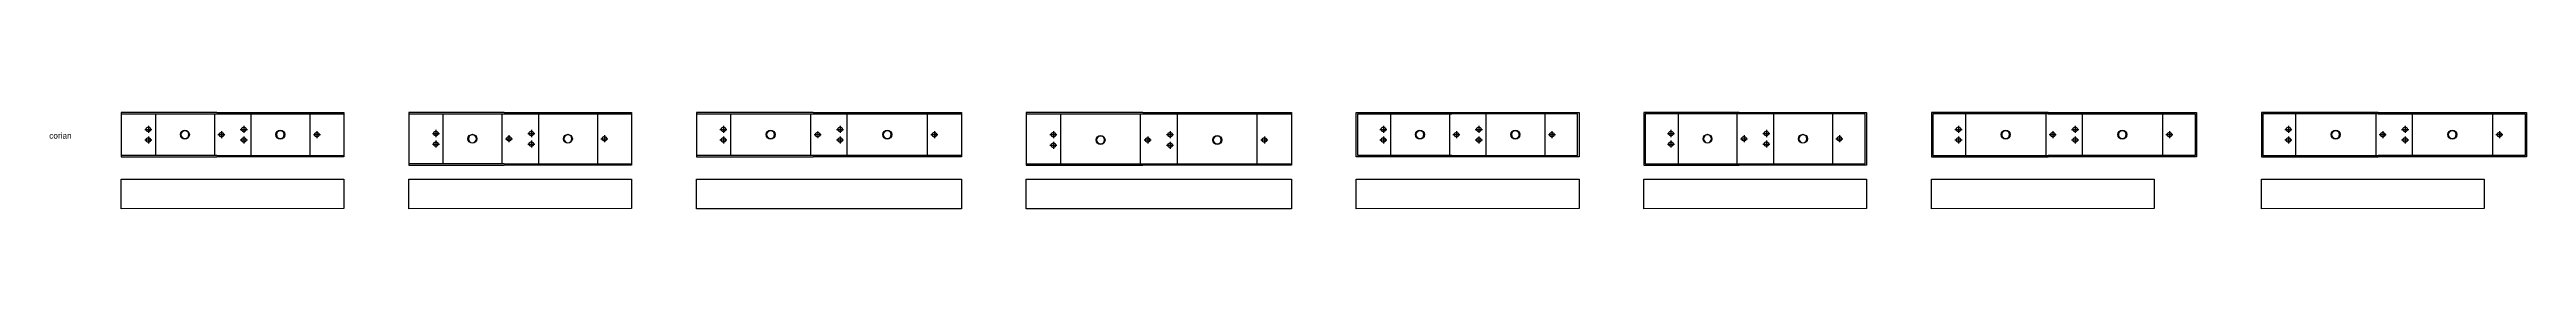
# Model space of a CAD drawing. Header units: millimetres. Extents: x 396 to 4372, y 216 to 1946.
# Drawn here: x 2271 to 4372, y 588 to 670 of the extents above; entities that cross this region are included whole.
import ezdxf

# ---------------------------------------------------------------- set-up
doc = ezdxf.new("R2010")
doc.units = ezdxf.units.MM
doc.linetypes.add('ACAD_ISO02W100', pattern=[15, 12, -3])
doc.layers.add('8', color=8, linetype='Continuous', lineweight=18)
doc.styles.get("Standard").update_dxf_attribs({"font": 'arial.ttf'})

# ---------------------------------------------------------------- blocks, each defined once
blk = doc.blocks.new('*U145')
for p, q in [((0, 36.8), (81, 36.8)), ((29, 36.8), (29, 1.2, 0)), ((79, 36.8), (79, 1.2, 0)), ((81, 36.8), (189, 36.8)), ((110, 36.8, 0), (110, 1.2)), ((160, 36.8, 0), (160, 1.2)), ((81, 1.2), (0, 1.2)), ((81, 1.2), (189, 1.2))]:
    blk.add_line(p, q)
for points in [[(81, 38), (0, 38), (0, 0), (81, 0)], [(81, 38), (189, 38), (189, 0), (81, 0)]]:
    blk.add_lwpolyline(points)
for centre in [(54, 19, 0), (135, 19, 0)]:
    blk.add_circle(centre, 3.78)
at = {"extrusion": (0, 0, -1)}
for centre in [(-54, 19, 0), (-135, 19, 0)]:
    blk.add_circle(centre, 3.35, dxfattribs=at)
at = {"layer": 'Defpoints', "linetype": 'ACAD_ISO02W100'}
for p, q in [((20, 23.5, 0), (26, 23.5, 0)), ((23, 26.5, 0), (23, 20.5, 0)), ((85, 22, 0), (85, 16, 0)), ((101, 23.5, 0), (107, 23.5, 0)), ((104, 26.5, 0), (104, 20.5, 0)), ((166, 22), (166, 16)), ((20, 14.5, 0), (26, 14.5, 0)), ((23, 17.5, 0), (23, 11.5, 0)), ((82, 19, 0), (88, 19, 0)), ((101, 14.5, 0), (107, 14.5, 0)), ((104, 17.5, 0), (104, 11.5, 0)), ((163, 19), (169, 19))]:
    blk.add_line(p, q, dxfattribs=at)
for centre in [(23, 23.5, 0), (104, 23.5, 0), (23, 14.5, 0), (85, 19, 0), (104, 14.5, 0), (166, 19)]:
    blk.add_circle(centre, 1.9, dxfattribs=at)
blk = doc.blocks.new('*U146')
blk.add_lwpolyline([(0, 25), (189, 25.2), (189, 0.2), (0, 0)], close=True)
blk = doc.blocks.new('*U148')
for p, q in [((0, 43.8), (81, 43.8)), ((29, 43.8), (29, 1.2)), ((79, 43.8), (79, 1.2)), ((81, 43.8), (189, 43.8)), ((110, 43.8), (110, 1.2)), ((160, 43.8), (160, 1.2)), ((81, 1.2), (0, 1.2)), ((81, 1.2), (189, 1.2))]:
    blk.add_line(p, q)
for points in [[(81, 45), (0, 45), (0, 0), (81, 0)], [(81, 45), (189, 45), (189, 0), (81, 0)]]:
    blk.add_lwpolyline(points)
for centre in [(54, 22.5, 0), (135, 22.5, 0)]:
    blk.add_circle(centre, 3.78)
at = {"extrusion": (0, 0, -1)}
for centre in [(-54, 22.5, 0), (-135, 22.5, 0)]:
    blk.add_circle(centre, 3.35, dxfattribs=at)
at = {"layer": 'Defpoints', "linetype": 'ACAD_ISO02W100'}
for p, q in [((20, 27, 0), (26, 27, 0)), ((23, 30, 0), (23, 24, 0)), ((82, 22.5, 0), (88, 22.5, 0)), ((85, 25.5, 0), (85, 19.5, 0)), ((101, 27, 0), (107, 27, 0)), ((104, 30, 0), (104, 24, 0)), ((163, 22.5), (169, 22.5)), ((166, 25.5), (166, 19.5)), ((20, 18, 0), (26, 18, 0)), ((23, 21, 0), (23, 15, 0)), ((101, 18, 0), (107, 18, 0)), ((104, 21, 0), (104, 15, 0))]:
    blk.add_line(p, q, dxfattribs=at)
for centre in [(23, 27, 0), (85, 22.5, 0), (104, 27, 0), (166, 22.5), (23, 18, 0), (104, 18, 0)]:
    blk.add_circle(centre, 1.9, dxfattribs=at)
blk = doc.blocks.new('*U151')
for p, q in [((0, 36.8), (99, 36.8)), ((29, 36.8), (29, 1.2)), ((97, 36.8), (97, 1.2)), ((99, 36.8), (225, 36.8)), ((128, 1.2, 0), (128, 36.8)), ((196, 36.8), (196, 1.2)), ((99, 1.2), (0, 1.2)), ((225, 1.2), (99, 1.2))]:
    blk.add_line(p, q)
for points in [[(99, 38), (0, 38), (0, 0), (99, 0)], [(99, 38), (225, 38), (225, 0), (99, 0)]]:
    blk.add_lwpolyline(points)
for centre in [(63, 19), (162, 19)]:
    blk.add_circle(centre, 3.78)
at = {"extrusion": (0, 0, -1)}
for centre in [(-63, 19, 0), (-162, 19, 0)]:
    blk.add_circle(centre, 3.35, dxfattribs=at)
at = {"layer": '8', "linetype": 'ACAD_ISO02W100'}
blk.add_line((103, 22, 0), (103, 16, 0), dxfattribs=at)
at = {"layer": 'Defpoints', "linetype": 'ACAD_ISO02W100'}
for p, q in [((20, 23.5), (26, 23.5)), ((23, 26.5), (23, 20.5)), ((119, 23.5, 0), (125, 23.5, 0)), ((122, 26.5, 0), (122, 20.5, 0)), ((202, 22), (202, 16)), ((20, 14.5), (26, 14.5)), ((23, 17.5), (23, 11.5)), ((100, 19, 0), (106, 19, 0)), ((119, 14.5, 0), (125, 14.5, 0)), ((122, 17.5, 0), (122, 11.5, 0)), ((199, 19), (205, 19))]:
    blk.add_line(p, q, dxfattribs=at)
for centre in [(23, 23.5), (122, 23.5, 0), (23, 14.5), (103, 19, 0), (122, 14.5, 0), (202, 19)]:
    blk.add_circle(centre, 1.9, dxfattribs=at)
blk = doc.blocks.new('*U72')
blk.add_lwpolyline([(0, 25), (225, 25), (225, 0), (0, 0)], close=True)
blk = doc.blocks.new('*U153')
for p, q in [((0, 43.8), (99, 43.8)), ((29, 43.8), (29, 1.2)), ((97, 1.2), (97, 43.8)), ((99, 43.8), (225, 43.8)), ((128, 43.8), (128, 1.2)), ((196, 1.2), (196, 43.8)), ((0, 1.2), (99, 1.2)), ((99, 1.2), (225, 1.2))]:
    blk.add_line(p, q)
for points in [[(99, 45), (0, 45), (0, 0), (99, 0)], [(99, 45), (225, 45), (225, 0), (99, 0)]]:
    blk.add_lwpolyline(points)
for centre in [(63, 21.5), (162, 21.5)]:
    blk.add_circle(centre, 3.78)
at = {"extrusion": (0, 0, -1)}
for centre in [(-63, 21.5, 0), (-162, 21.5, 0)]:
    blk.add_circle(centre, 3.35, dxfattribs=at)
at = {"layer": 'Defpoints', "linetype": 'ACAD_ISO02W100'}
for p, q in [((20, 26), (26, 26)), ((23, 29), (23, 23)), ((100, 21.5, 0), (106, 21.5, 0)), ((103, 24.5, 0), (103, 18.5, 0)), ((119, 26, 0), (125, 26, 0)), ((122, 29, 0), (122, 23, 0)), ((199, 21.5), (205, 21.5)), ((202, 24.5), (202, 18.5)), ((20, 17), (26, 17)), ((23, 20), (23, 14)), ((119, 17, 0), (125, 17, 0)), ((122, 20, 0), (122, 14, 0))]:
    blk.add_line(p, q, dxfattribs=at)
for centre in [(23, 26), (103, 21.5, 0), (122, 26, 0), (202, 21.5), (23, 17), (122, 17, 0)]:
    blk.add_circle(centre, 1.9, dxfattribs=at)
blk = doc.blocks.new('*U155')
for p, q in [((29, 36.8), (29, 1.2)), ((79, 36.8), (79, 1.2)), ((110, 36.8), (110, 1.2)), ((160, 36.8), (160, 1.2, 0))]:
    blk.add_line(p, q)
for points in [[(81, 0), (0, 0), (0, 38), (81, 38)], [(81, 1.2), (1.2, 1.2), (1.2, 36.8), (81, 36.8)], [(81, 38), (189, 38), (189, 0), (81, 0)], [(81, 1.2), (187.8, 1.2), (187.8, 36.8), (81, 36.8)]]:
    blk.add_lwpolyline(points)
for centre in [(54, 19, 0), (135, 19, 0)]:
    blk.add_circle(centre, 3.78)
at = {"extrusion": (0, 0, -1)}
for centre in [(-54, 19, 0), (-135, 19, 0)]:
    blk.add_circle(centre, 3.35, dxfattribs=at)
at = {"layer": 'Defpoints', "linetype": 'ACAD_ISO02W100'}
for p, q in [((20, 23.5, 0), (26, 23.5, 0)), ((23, 26.5, 0), (23, 20.5, 0)), ((85, 22, 0), (85, 16, 0)), ((101, 23.5, 0), (107, 23.5, 0)), ((104, 26.5, 0), (104, 20.5, 0)), ((166, 22), (166, 16)), ((20, 14.5, 0), (26, 14.5, 0)), ((23, 17.5, 0), (23, 11.5, 0)), ((82, 19, 0), (88, 19, 0)), ((101, 14.5, 0), (107, 14.5, 0)), ((104, 17.5, 0), (104, 11.5, 0)), ((163, 19), (169, 19))]:
    blk.add_line(p, q, dxfattribs=at)
for centre in [(23, 23.5, 0), (104, 23.5, 0), (23, 14.5, 0), (85, 19, 0), (104, 14.5, 0), (166, 19)]:
    blk.add_circle(centre, 1.9, dxfattribs=at)
blk = doc.blocks.new('*U157')
for points in [[(81, 45), (0, 45), (0, 0), (81, 0)], [(81, 43.8), (1.2, 43.8), (1.2, 1.2), (81, 1.2)], [(29, 43.8), (29, 1.2)], [(79, 43.8), (79, 1.2)], [(81, 45), (189, 45), (189, 0), (81, 0)], [(81, 1.2), (187.8, 1.2), (187.8, 43.8), (81, 43.8)], [(110, 43.8), (110, 1.2)], [(160, 43.8), (160, 1.2)]]:
    blk.add_lwpolyline(points)
for centre in [(54, 22.5, 0), (135, 22.5, 0)]:
    blk.add_circle(centre, 3.78)
at = {"extrusion": (0, 0, -1)}
for centre in [(-54, 22.5, 0), (-135, 22.5, 0)]:
    blk.add_circle(centre, 3.35, dxfattribs=at)
at = {"layer": 'Defpoints', "linetype": 'ACAD_ISO02W100'}
for p, q in [((20, 27, 0), (26, 27, 0)), ((23, 30, 0), (23, 24, 0)), ((82, 22.5, 0), (88, 22.5, 0)), ((85, 25.5, 0), (85, 19.5, 0)), ((101, 27, 0), (107, 27, 0)), ((104, 30, 0), (104, 24, 0)), ((163, 22.5), (169, 22.5)), ((166, 25.5), (166, 19.5)), ((20, 18, 0), (26, 18, 0)), ((23, 21, 0), (23, 15, 0)), ((101, 18, 0), (107, 18, 0)), ((104, 21, 0), (104, 15, 0))]:
    blk.add_line(p, q, dxfattribs=at)
for centre in [(23, 27, 0), (85, 22.5, 0), (104, 27, 0), (166, 22.5), (23, 18, 0), (104, 18, 0)]:
    blk.add_circle(centre, 1.9, dxfattribs=at)
blk = doc.blocks.new('*U159')
for p, q in [((97, 36.8), (97, 1.2, 0)), ((128, 36.8), (128, 1.2, 0))]:
    blk.add_line(p, q)
for points in [[(99, 38), (0, 38), (0, 0), (99, 0)], [(99, 36.8), (1.2, 36.8), (1.2, 1.2), (99, 1.2)], [(29, 36.8), (29, 1.2)], [(99, 38), (225, 38), (225, 0), (99, 0)], [(99, 36.8), (223.8, 36.8), (223.8, 1.2), (99, 1.2)], [(196, 36.8), (196, 1.2)]]:
    blk.add_lwpolyline(points)
for centre in [(63, 19), (162, 19)]:
    blk.add_circle(centre, 3.78)
at = {"extrusion": (0, 0, -1)}
for centre in [(-63, 19, 0), (-162, 19, 0)]:
    blk.add_circle(centre, 3.35, dxfattribs=at)
at = {"layer": 'Defpoints', "linetype": 'ACAD_ISO02W100'}
for p, q in [((20, 23.5, 0), (26, 23.5, 0)), ((23, 26.5, 0), (23, 20.5, 0)), ((103, 22, 0), (103, 16, 0)), ((119, 23.5, 0), (125, 23.5, 0)), ((122, 26.5, 0), (122, 20.5, 0)), ((202, 22), (202, 16)), ((20, 14.5, 0), (26, 14.5, 0)), ((23, 17.5, 0), (23, 11.5, 0)), ((100, 19, 0), (106, 19, 0)), ((119, 14.5, 0), (125, 14.5, 0)), ((122, 17.5, 0), (122, 11.5, 0)), ((199, 19), (205, 19))]:
    blk.add_line(p, q, dxfattribs=at)
for centre in [(23, 23.5, 0), (122, 23.5, 0), (23, 14.5, 0), (103, 19, 0), (122, 14.5, 0), (202, 19)]:
    blk.add_circle(centre, 1.9, dxfattribs=at)

msp = doc.modelspace()

# ---------------------------------------------------------------- block references
for name, p in [('*U145', (2331.5, 632.1, 0)), ('*U148', (2575.5, 625.1, 0)), ('*U151', (2819.5, 632.1, 0)), ('*U153', (3099.5, 625.1, 0)), ('*U155', (3379.5, 632.1, 0)), ('*U157', (3623.5, 625.1, 0)), ('*U159', (3867.5, 632.1, 0)), ('*U159', (4147.5, 632.1, 0))]:
    msp.add_blockref(name, p)
at = {"color": 3}
for name, p in [('*U146', (2331.5, 588.1, 0)), ('*U146', (2575.5, 588.1, 0)), ('*U72', (2819.5, 588.1, 0)), ('*U72', (3099.5, 588.1, 0)), ('*U146', (3379.5, 588.1, 0)), ('*U146', (3623.5, 588.1, 0)), ('*U146', (3867.5, 588.1, 0)), ('*U146', (4147.5, 588.1, 0))]:
    msp.add_blockref(name, p, dxfattribs=at)

# ---------------------------------------------------------------- texts
at = {"insert": (2270.4, 652.7, 0), "char_height": 5, "attachment_point": 1}
msp.add_mtext_dynamic_manual_height_columns('corian', width=116.784, gutter_width=12.5, heights=[0], dxfattribs=at)

doc.saveas('drawing.dxf')
